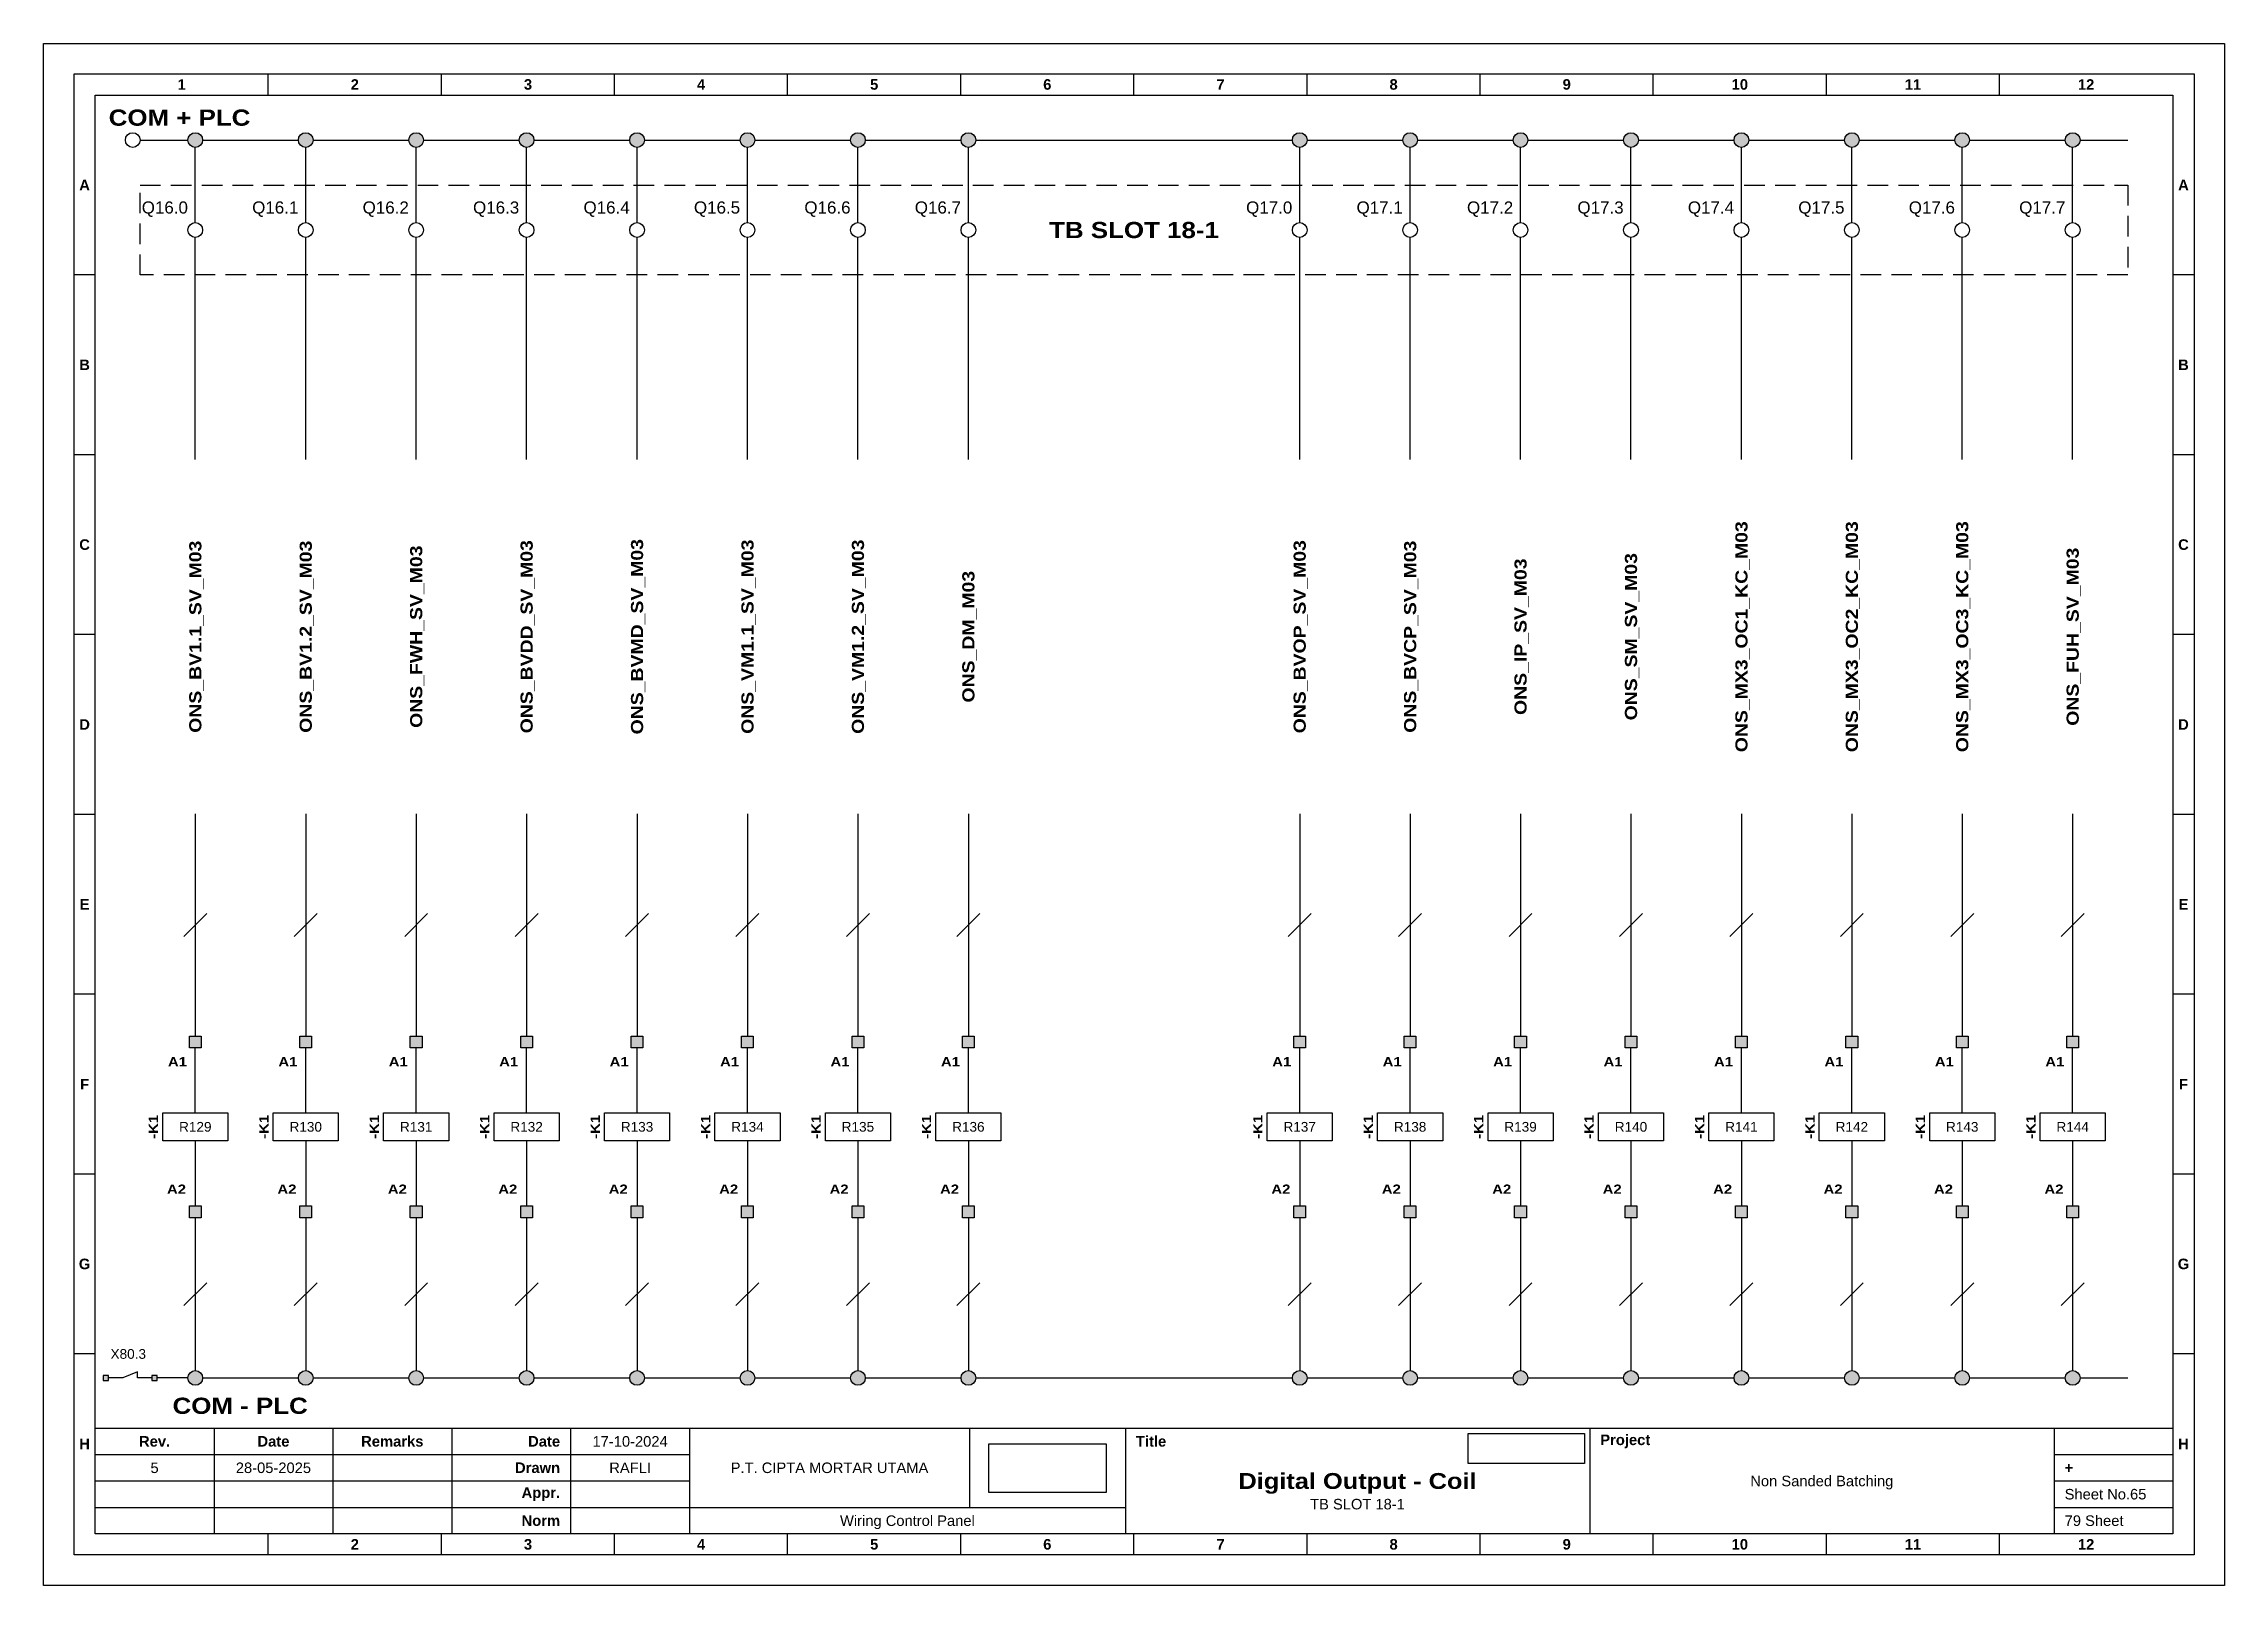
# Model space of a CAD drawing. Header units: millimetres. Extents: x 1018 to 2216, y 1079 to 1731.
# Drawn here: x 1327.2 to 1596.6, y 1079.3 to 1269.7 of the extents above; entities that cross this region are included whole.
import ezdxf
from ezdxf.enums import TextEntityAlignment as Align

# ---------------------------------------------------------------- set-up
doc = ezdxf.new("R2010")
doc.units = ezdxf.units.MM
doc.linetypes.add('HIDDEN', pattern=[9.525, 6.35, -3.175])
doc.styles.add('Bold', font='ariblk.ttf', dxfattribs={"height": 25.4})
doc.styles.get("Standard").update_dxf_attribs({"font": 'arial.ttf'})
picture_1 = doc.add_image_def('image1.png', size_in_pixel=(2048, 847))
picture_2 = doc.add_image_def('image2.png', size_in_pixel=(2092, 542))

msp = doc.modelspace()

# ---------------------------------------------------------------- texts
at = {"ltscale": 500, "style": 'Bold'}
for s, p in [('COM + PLC', (1335.25, 1260.56)), ('COM - PLC', (1343.14, 1101.47))]:
    msp.add_text(s, height=2, dxfattribs=at).set_placement(p, align=Align.MIDDLE_LEFT)
at = {"ltscale": 500}
for s, p in [('Q16.0', (1345.04, 1249.46)), ('Q16.1', (1358.68, 1249.46)), ('Q16.2', (1372.32, 1249.46)), ('Q16.3', (1385.96, 1249.46)), ('Q16.4', (1399.6, 1249.46)), ('Q16.5', (1413.24, 1249.46)), ('Q16.6', (1426.88, 1249.46)), ('Q16.7', (1440.52, 1249.46)), ('Q17.0', (1481.44, 1249.46)), ('Q17.1', (1495.08, 1249.46)), ('Q17.2', (1508.72, 1249.46)), ('Q17.3', (1522.36, 1249.46)), ('Q17.4', (1536, 1249.46)), ('Q17.5', (1549.64, 1249.46)), ('Q17.6', (1563.28, 1249.46)), ('Q17.7', (1576.92, 1249.46))]:
    msp.add_text(s, height=1.5, dxfattribs=at).set_placement(p, align=Align.MIDDLE_RIGHT)
at = {"ltscale": 500, "style": 'Bold'}
msp.add_text('TB SLOT 18-1', height=2, dxfattribs=at).set_placement((1461.89, 1246.68), align=Align.MIDDLE_CENTER)
for s, height, p in [('ONS_MX3_OC1_KC_M03', 1.5, (1536.91, 1196.45)), ('ONS_MX3_OC2_KC_M03', 1.5, (1550.55, 1196.45)), ('ONS_MX3_OC3_KC_M03', 1.5, (1564.18, 1196.45)), ('ONS_BV1.1_SV_M03', 1.5, (1345.95, 1196.45)), ('ONS_BV1.2_SV_M03', 1.5, (1359.59, 1196.45)), ('ONS_FWH_SV_M03', 1.5, (1373.23, 1196.45)), ('ONS_BVDD_SV_M03', 1.5, (1386.87, 1196.45)), ('ONS_BVMD_SV_M03', 1.5, (1400.51, 1196.45)), ('ONS_VM1.1_SV_M03', 1.5, (1414.15, 1196.45)), ('ONS_VM1.2_SV_M03', 1.5, (1427.79, 1196.45)), ('ONS_BVOP_SV_M03', 1.5, (1482.35, 1196.45)), ('ONS_BVCP_SV_M03', 1.5, (1495.99, 1196.45)), ('ONS_SM_SV_M03', 1.5, (1523.27, 1196.45)), ('ONS_FUH_SV_M03', 1.5, (1577.82, 1196.45)), ('ONS_DM_M03', 1.5, (1441.43, 1196.45)), ('ONS_IP_SV_M03', 1.5, (1509.63, 1196.45)), ('-K1', 1.149, (1340.78, 1135.92)), ('-K1', 1.149, (1354.42, 1135.92)), ('-K1', 1.149, (1368.06, 1135.92)), ('-K1', 1.149, (1381.7, 1135.92)), ('-K1', 1.149, (1395.34, 1135.92)), ('-K1', 1.149, (1408.98, 1135.92)), ('-K1', 1.149, (1422.62, 1135.92)), ('-K1', 1.149, (1436.26, 1135.92)), ('-K1', 1.149, (1477.18, 1135.92)), ('-K1', 1.149, (1490.82, 1135.92)), ('-K1', 1.149, (1504.46, 1135.92)), ('-K1', 1.149, (1518.1, 1135.92)), ('-K1', 1.149, (1531.74, 1135.92)), ('-K1', 1.149, (1545.38, 1135.92)), ('-K1', 1.149, (1559.02, 1135.92)), ('-K1', 1.149, (1572.66, 1135.92))]:
    msp.add_text(s, height=height, rotation=90, dxfattribs=at).set_placement(p, align=Align.MIDDLE_CENTER)
for p in [(1344.92, 1144.53), (1358.56, 1144.53), (1372.19, 1144.53), (1385.83, 1144.53), (1399.47, 1144.53), (1413.11, 1144.53), (1426.75, 1144.53), (1440.39, 1144.53), (1481.31, 1144.53), (1494.95, 1144.53), (1508.59, 1144.53), (1522.23, 1144.53), (1535.87, 1144.53), (1549.51, 1144.53), (1563.15, 1144.53), (1576.79, 1144.53)]:
    msp.add_text('A1', height=1.149, dxfattribs=at).set_placement(p, align=Align.TOP_RIGHT)
at = {"ltscale": 500}
for s, p in [('R129', (1345.95, 1135.92)), ('R130', (1359.59, 1135.92)), ('R131', (1373.23, 1135.92)), ('R132', (1386.87, 1135.92)), ('R133', (1400.51, 1135.92)), ('R134', (1414.15, 1135.92)), ('R135', (1427.79, 1135.92)), ('R136', (1441.43, 1135.92)), ('R137', (1482.35, 1135.92)), ('R138', (1495.99, 1135.92)), ('R139', (1509.63, 1135.92)), ('R140', (1523.27, 1135.92)), ('R141', (1536.91, 1135.92)), ('R142', (1550.55, 1135.92)), ('R143', (1564.18, 1135.92)), ('R144', (1577.82, 1135.92))]:
    msp.add_text(s, height=1.2, dxfattribs=at).set_placement(p, align=Align.MIDDLE_CENTER)
at = {"ltscale": 500, "style": 'Bold'}
for p in [(1344.8, 1127.3), (1358.44, 1127.3), (1372.08, 1127.3), (1385.72, 1127.3), (1399.36, 1127.3), (1413, 1127.3), (1426.64, 1127.3), (1440.28, 1127.3), (1481.2, 1127.3), (1494.84, 1127.3), (1508.48, 1127.3), (1522.12, 1127.3), (1535.76, 1127.3), (1549.4, 1127.3), (1563.04, 1127.3), (1576.68, 1127.3)]:
    msp.add_text('A2', height=1.149, dxfattribs=at).set_placement(p, align=Align.BOTTOM_RIGHT)
at = {"ltscale": 500}
msp.add_text('X80.3', height=1.2, dxfattribs=at).set_placement((1335.48, 1107.87), align=Align.MIDDLE_LEFT)

# ---------------------------------------------------------------- blocks, each defined once
blk = doc.blocks.new('KOP MU PROJECT')
at = {"color": 6, "ltscale": 50}
for p, q in [((27.74, 184.05), (27.74, 186.66)), ((49.13, 184.05), (49.13, 186.66)), ((70.51, 184.05), (70.51, 186.66)), ((91.89, 184.05), (91.89, 186.66)), ((113.27, 184.05), (113.27, 186.66)), ((134.66, 184.05), (134.66, 186.66)), ((156.04, 184.05), (156.04, 186.66)), ((177.42, 184.05), (177.42, 186.66)), ((198.8, 184.05), (198.8, 186.66)), ((220.19, 184.05), (220.19, 186.66)), ((241.57, 184.05), (241.57, 186.66)), ((6.36, 161.84), (3.75, 161.84)), ((265.59, 161.84), (262.98, 161.84)), ((6.36, 139.63), (3.75, 139.63)), ((265.59, 139.63), (262.98, 139.63)), ((6.36, 117.42), (3.75, 117.42)), ((265.59, 117.42), (262.98, 117.42)), ((6.36, 95.22), (3.75, 95.22)), ((265.59, 95.22), (262.98, 95.22)), ((6.36, 73.01), (3.75, 73.01)), ((265.59, 73.01), (262.98, 73.01)), ((6.36, 50.8), (3.75, 50.8)), ((265.59, 50.8), (262.98, 50.8)), ((6.36, 28.59), (3.75, 28.59)), ((265.59, 28.59), (262.98, 28.59)), ((27.74, 3.75), (27.74, 6.36)), ((49.13, 3.75), (49.13, 6.36)), ((70.51, 3.75), (70.51, 6.36)), ((91.89, 3.75), (91.89, 6.36)), ((113.27, 3.75), (113.27, 6.36)), ((134.66, 3.75), (134.66, 6.36)), ((156.04, 3.75), (156.04, 6.36)), ((177.42, 3.75), (177.42, 6.36)), ((198.8, 3.75), (198.8, 6.36)), ((220.19, 3.75), (220.19, 6.36)), ((241.57, 3.75), (241.57, 6.36))]:
    blk.add_line(p, q, dxfattribs=at)
at = {"ltscale": 50}
for p, q in [((6.36, 19.41), (262.98, 19.41)), ((21.04, 19.41), (21.04, 6.36)), ((35.72, 19.41), (35.72, 6.36)), ((50.41, 19.41), (50.41, 6.36)), ((65.09, 19.41), (65.09, 6.36)), ((79.77, 19.41), (79.77, 6.36)), ((114.35, 19.41), (114.35, 9.62)), ((133.6, 19.41), (133.6, 6.36)), ((190.95, 19.41), (190.95, 6.36)), ((248.3, 19.41), (248.3, 6.36)), ((6.36, 16.15), (79.77, 16.15)), ((248.3, 16.15), (262.98, 16.15)), ((6.36, 12.89), (79.77, 12.89)), ((248.3, 12.89), (262.98, 12.89)), ((6.36, 9.62), (133.6, 9.62)), ((248.3, 9.62), (262.98, 9.62))]:
    blk.add_line(p, q, dxfattribs=at)
at = {"color": 1, "ltscale": 50}
blk.add_lwpolyline([(269.34, 0), (0, 0), (0, 190.41), (269.34, 190.41)], close=True, dxfattribs=at)
at = {"color": 6, "ltscale": 50}
for points in [[(265.59, 3.75), (3.75, 3.75), (3.75, 186.66), (265.59, 186.66)], [(262.98, 6.36), (6.36, 6.36), (6.36, 184.05), (262.98, 184.05)]]:
    blk.add_lwpolyline(points, close=True, dxfattribs=at)
at = {"ltscale": 50, "char_height": 1.305, "attachment_point": 4}
for s, width, heights, insert in [('\\pxqc;{\\fArial|b1|i0|c0|p34;1}', 21.3825, [2.51], (6.36, 185.36)), ('\\pxqc;{\\fArial|b1|i0|c0|p34;2}', 21.3825, [2.51], (27.74, 185.36)), ('\\pxqc;{\\fArial|b1|i0|c0|p34;3}', 21.3825, [2.51], (49.13, 185.36)), ('\\pxqc;{\\fArial|b1|i0|c0|p34;4}', 21.3825, [2.51], (70.51, 185.36)), ('\\pxqc;{\\fArial|b1|i0|c0|p34;5}', 21.3825, [2.51], (91.89, 185.36)), ('\\pxqc;{\\fArial|b1|i0|c0|p34;6}', 21.3825, [2.51], (113.27, 185.36)), ('\\pxqc;{\\fArial|b1|i0|c0|p34;7}', 21.3825, [2.51], (134.66, 185.36)), ('\\pxqc;{\\fArial|b1|i0|c0|p34;8}', 21.3825, [2.51], (156.04, 185.36)), ('\\pxqc;{\\fArial|b1|i0|c0|p34;9}', 21.3825, [2.51], (177.42, 185.36)), ('\\pxqc;{\\fArial|b1|i0|c0|p34;10}', 21.3825, [2.51], (198.8, 185.36)), ('\\pxqc;{\\fArial|b1|i0|c0|p34;11}', 21.3825, [2.51], (220.19, 185.36)), ('\\pxqc;{\\fArial|b1|i0|c0|p34;12}', 21.3825, [2.51], (241.57, 185.36)), ('\\pxqc;{\\fArial|b1|i0|c0|p34;A}', 2.61, [2.51], (3.75, 172.95)), ('\\pxqc;{\\fArial|b1|i0|c0|p34;A}', 2.61, [2.51], (262.98, 172.95)), ('\\pxqc;{\\fArial|b1|i0|c0|p34;B}', 2.61, [2.51], (3.75, 150.74)), ('\\pxqc;{\\fArial|b1|i0|c0|p34;B}', 2.61, [2.51], (262.98, 150.74)), ('\\pxqc;{\\fArial|b1|i0|c0|p34;C}', 2.61, [2.51], (3.75, 128.53)), ('\\pxqc;{\\fArial|b1|i0|c0|p34;C}', 2.61, [2.51], (262.98, 128.53)), ('\\pxqc;{\\fArial|b1|i0|c0|p34;D}', 2.61, [2.51], (3.75, 106.32)), ('\\pxqc;{\\fArial|b1|i0|c0|p34;D}', 2.61, [2.51], (262.98, 106.32)), ('\\pxqc;{\\fArial|b1|i0|c0|p34;E}', 2.61, [2.51], (3.75, 84.11)), ('\\pxqc;{\\fArial|b1|i0|c0|p34;E}', 2.61, [2.51], (262.98, 84.11)), ('\\pxqc;{\\fArial|b1|i0|c0|p34;F}', 2.61, [2.51], (3.75, 61.9)), ('\\pxqc;{\\fArial|b1|i0|c0|p34;F}', 2.61, [2.51], (262.98, 61.9)), ('\\pxqc;{\\fArial|b1|i0|c0|p34;G}', 2.61, [2.51], (3.75, 39.69)), ('\\pxqc;{\\fArial|b1|i0|c0|p34;G}', 2.61, [2.51], (262.98, 39.69)), ('\\pxqc;{\\fArial|b1|i0|c0|p34;H}', 2.61, [2.51], (3.75, 17.47)), ('\\pxqc;{\\fArial|b1|i0|c0|p34;Rev.}', 14.6811, [2.88], (6.36, 17.78)), ('\\pxqc;{\\fArial|b1|i0|c0|p34;Date}', 14.6811, [2.88], (21.04, 17.78)), ('\\pxqc;{\\fArial|b1|i0|c0|p34;Remarks}', 14.6811, [2.88], (35.72, 17.78)), ('\\pxqr;{\\fArial|b1|i0|c0|p34;Date}', 13.3761, [2.88], (50.41, 17.78)), ('\\pxql;{\\fArial|b1|i0|c0|p34;Title}', 50.2419, [2.88], (134.9, 17.78)), ('\\pxql;{\\fArial|b1|i0|c0|p34;Project}', 50.2419, [2.88], (192.25, 17.78)), ('\\pxqc;{\\fArial|b1|i0|c0|p34;H}', 2.61, [2.51], (262.98, 17.47)), ('\\pxqr;{\\fArial|b1|i0|c0|p34;Drawn}', 13.3761, [2.88], (50.41, 14.52)), ('\\pxql;{\\fArial|b1|i0|c0|p34;+}', 14.6811, [2.88], (249.61, 14.52)), ('\\pxqr;{\\fArial|b1|i0|c0|p34;Appr.}', 13.3761, [2.88], (50.41, 11.26)), ('\\pxqr;{\\fArial|b1|i0|c0|p34;Norm}', 13.3761, [2.88], (50.41, 7.99)), ('\\pxqc;{\\fArial|b1|i0|c0|p34;2}', 21.3825, [2.51], (27.74, 5.06)), ('\\pxqc;{\\fArial|b1|i0|c0|p34;3}', 21.3825, [2.51], (49.13, 5.06)), ('\\pxqc;{\\fArial|b1|i0|c0|p34;4}', 21.3825, [2.51], (70.51, 5.06)), ('\\pxqc;{\\fArial|b1|i0|c0|p34;5}', 21.3825, [2.51], (91.89, 5.06)), ('\\pxqc;{\\fArial|b1|i0|c0|p34;6}', 21.3825, [2.51], (113.27, 5.06)), ('\\pxqc;{\\fArial|b1|i0|c0|p34;7}', 21.3825, [2.51], (134.66, 5.06)), ('\\pxqc;{\\fArial|b1|i0|c0|p34;8}', 21.3825, [2.51], (156.04, 5.06)), ('\\pxqc;{\\fArial|b1|i0|c0|p34;9}', 21.3825, [2.51], (177.42, 5.06)), ('\\pxqc;{\\fArial|b1|i0|c0|p34;10}', 21.3825, [2.51], (198.8, 5.06)), ('\\pxqc;{\\fArial|b1|i0|c0|p34;11}', 21.3825, [2.51], (220.19, 5.06)), ('\\pxqc;{\\fArial|b1|i0|c0|p34;12}', 21.3825, [2.51], (241.57, 5.06))]:
    blk.add_mtext_dynamic_manual_height_columns(s, width=width, gutter_width=0.0326, heights=heights, dxfattribs=dict(at, insert=insert))
at = {"ltscale": 50}
for tag, p in [('DATECREATED', (72.43, 17.78)), ('REV', (13.7, 14.52)), ('REVDATE', (28.38, 14.52)), ('REMARKS', (43.06, 14.52)), ('DRAWN', (72.43, 14.52)), ('COMPANY', (97.06, 14.52)), ('PROJECT', (219.62, 12.89)), ('APPR', (72.43, 11.26)), ('NORM', (72.43, 7.99)), ('DRAWINGCATEGORY', (106.68, 7.99)), ('DESCRIPTION', (162.27, 10.03))]:
    blk.add_attdef(tag, text='', height=1.3, dxfattribs=at).set_placement(p, align=Align.MIDDLE_CENTER)
at = {"ltscale": 50, "style": 'Bold'}
blk.add_attdef('TITLE', text='', height=1.96, dxfattribs=at).set_placement((162.27, 12.89), align=Align.MIDDLE_CENTER)
at = {"ltscale": 50}
for tag, p in [('SHEETNUMBER', (249.61, 11.26)), ('TOTALSHEET', (249.61, 7.99))]:
    blk.add_attdef(tag, text='', height=1.3, dxfattribs=at).set_placement(p, align=Align.MIDDLE_LEFT)
image = blk.add_image(picture_1, insert=(116.72, 11.48), size_in_units=(14.5, 6), dxfattribs=at)
image.dxf.flags = 15
image = blk.add_image(picture_2, insert=(175.94, 15.04), size_in_units=(14.36, 3.72), dxfattribs=at)
image.dxf.flags = 15

# ---------------------------------------------------------------- hatches: boundary and pattern name
at = {"true_color": 0x105689}
h = msp.add_hatch(color=146, dxfattribs=at)
h.dxf.hatch_style = 1
h.paths.add_polyline_path([(1578.73, 1257.79, 1), (1576.92, 1257.79, 1)])
h.paths.add_polyline_path([(1563.28, 1257.79, 1), (1565.09, 1257.79, 1)])
h.paths.add_polyline_path([(1549.64, 1257.79, 1), (1551.45, 1257.79, 1)])
h.paths.add_polyline_path([(1537.81, 1257.79, 1), (1536, 1257.79, 1)])
h.paths.add_polyline_path([(1524.17, 1257.79, 1), (1522.36, 1257.79, 1)])
h.paths.add_polyline_path([(1510.53, 1257.79, 1), (1508.72, 1257.79, 1)])
h.paths.add_polyline_path([(1496.89, 1257.79, 1), (1495.08, 1257.79, 1)])
h.paths.add_polyline_path([(1483.25, 1257.79, 1), (1481.44, 1257.79, 1)])
h.paths.add_polyline_path([(1442.33, 1257.79, 1), (1440.52, 1257.79, 1)])
h.paths.add_polyline_path([(1428.69, 1257.79, 1), (1426.88, 1257.79, 1)])
h.paths.add_polyline_path([(1415.05, 1257.79, 1), (1413.24, 1257.79, 1)])
h.paths.add_polyline_path([(1401.41, 1257.79, 1), (1399.6, 1257.79, 1)])
h.paths.add_polyline_path([(1385.96, 1257.79, 1), (1387.78, 1257.79, 1)])
h.paths.add_polyline_path([(1374.14, 1257.79, 1), (1372.32, 1257.79, 1)])
h.paths.add_polyline_path([(1358.68, 1257.79, 1), (1360.5, 1257.79, 1)])
h.paths.add_polyline_path([(1346.86, 1257.79, 1), (1345.04, 1257.79, 1)])
h = msp.add_hatch(color=256)
h.dxf.hatch_style = 1
h.paths.add_polyline_path([(1346.67, 1145.68), (1346.67, 1147.13), (1345.22, 1147.13), (1345.22, 1145.68)])
h.paths.add_polyline_path([(1345.22, 1124.7), (1346.67, 1124.7), (1346.67, 1126.15), (1345.22, 1126.15)])
h = msp.add_hatch(color=256)
h.dxf.hatch_style = 1
h.paths.add_polyline_path([(1360.31, 1145.68), (1360.31, 1147.13), (1358.86, 1147.13), (1358.86, 1145.68)])
h.paths.add_polyline_path([(1358.86, 1124.7), (1360.31, 1124.7), (1360.31, 1126.15), (1358.86, 1126.15)])
h = msp.add_hatch(color=256)
h.dxf.hatch_style = 1
h.paths.add_polyline_path([(1373.95, 1145.68), (1373.95, 1147.13), (1372.5, 1147.13), (1372.5, 1145.68)])
h.paths.add_polyline_path([(1372.5, 1124.7), (1373.95, 1124.7), (1373.95, 1126.15), (1372.5, 1126.15)])
h = msp.add_hatch(color=256)
h.dxf.hatch_style = 1
h.paths.add_polyline_path([(1387.59, 1145.68), (1387.59, 1147.13), (1386.14, 1147.13), (1386.14, 1145.68)])
h.paths.add_polyline_path([(1386.14, 1124.7), (1387.59, 1124.7), (1387.59, 1126.15), (1386.14, 1126.15)])
h = msp.add_hatch(color=256)
h.dxf.hatch_style = 1
h.paths.add_polyline_path([(1401.23, 1145.68), (1401.23, 1147.13), (1399.78, 1147.13), (1399.78, 1145.68)])
h.paths.add_polyline_path([(1399.78, 1124.7), (1401.23, 1124.7), (1401.23, 1126.15), (1399.78, 1126.15)])
h = msp.add_hatch(color=256)
h.dxf.hatch_style = 1
h.paths.add_polyline_path([(1414.87, 1145.68), (1414.87, 1147.13), (1413.42, 1147.13), (1413.42, 1145.68)])
h.paths.add_polyline_path([(1413.42, 1124.7), (1414.87, 1124.7), (1414.87, 1126.15), (1413.42, 1126.15)])
h = msp.add_hatch(color=256)
h.dxf.hatch_style = 1
h.paths.add_polyline_path([(1428.51, 1145.68), (1428.51, 1147.13), (1427.06, 1147.13), (1427.06, 1145.68)])
h.paths.add_polyline_path([(1427.06, 1124.7), (1428.51, 1124.7), (1428.51, 1126.15), (1427.06, 1126.15)])
h = msp.add_hatch(color=256)
h.dxf.hatch_style = 1
h.paths.add_polyline_path([(1442.15, 1145.68), (1442.15, 1147.13), (1440.7, 1147.13), (1440.7, 1145.68)])
h.paths.add_polyline_path([(1440.7, 1124.7), (1442.15, 1124.7), (1442.15, 1126.15), (1440.7, 1126.15)])
h = msp.add_hatch(color=256)
h.dxf.hatch_style = 1
h.paths.add_polyline_path([(1483.07, 1145.68), (1483.07, 1147.13), (1481.62, 1147.13), (1481.62, 1145.68)])
h.paths.add_polyline_path([(1481.62, 1124.7), (1483.07, 1124.7), (1483.07, 1126.15), (1481.62, 1126.15)])
h = msp.add_hatch(color=256)
h.dxf.hatch_style = 1
h.paths.add_polyline_path([(1496.71, 1145.68), (1496.71, 1147.13), (1495.26, 1147.13), (1495.26, 1145.68)])
h.paths.add_polyline_path([(1495.26, 1124.7), (1496.71, 1124.7), (1496.71, 1126.15), (1495.26, 1126.15)])
h = msp.add_hatch(color=256)
h.dxf.hatch_style = 1
h.paths.add_polyline_path([(1510.35, 1145.68), (1510.35, 1147.13), (1508.9, 1147.13), (1508.9, 1145.68)])
h.paths.add_polyline_path([(1508.9, 1124.7), (1510.35, 1124.7), (1510.35, 1126.15), (1508.9, 1126.15)])
h = msp.add_hatch(color=256)
h.dxf.hatch_style = 1
h.paths.add_polyline_path([(1523.99, 1145.68), (1523.99, 1147.13), (1522.54, 1147.13), (1522.54, 1145.68)])
h.paths.add_polyline_path([(1522.54, 1124.7), (1523.99, 1124.7), (1523.99, 1126.15), (1522.54, 1126.15)])
h = msp.add_hatch(color=256)
h.dxf.hatch_style = 1
h.paths.add_polyline_path([(1537.63, 1145.68), (1537.63, 1147.13), (1536.18, 1147.13), (1536.18, 1145.68)])
h.paths.add_polyline_path([(1536.18, 1124.7), (1537.63, 1124.7), (1537.63, 1126.15), (1536.18, 1126.15)])
h = msp.add_hatch(color=256)
h.dxf.hatch_style = 1
h.paths.add_polyline_path([(1551.27, 1145.68), (1551.27, 1147.13), (1549.82, 1147.13), (1549.82, 1145.68)])
h.paths.add_polyline_path([(1549.82, 1124.7), (1551.27, 1124.7), (1551.27, 1126.15), (1549.82, 1126.15)])
h = msp.add_hatch(color=256)
h.dxf.hatch_style = 1
h.paths.add_polyline_path([(1564.91, 1145.68), (1564.91, 1147.13), (1563.46, 1147.13), (1563.46, 1145.68)])
h.paths.add_polyline_path([(1563.46, 1124.7), (1564.91, 1124.7), (1564.91, 1126.15), (1563.46, 1126.15)])
h = msp.add_hatch(color=256)
h.dxf.hatch_style = 1
h.paths.add_polyline_path([(1578.55, 1145.68), (1578.55, 1147.13), (1577.1, 1147.13), (1577.1, 1145.68)])
h.paths.add_polyline_path([(1577.1, 1124.7), (1578.55, 1124.7), (1578.55, 1126.15), (1577.1, 1126.15)])
h = msp.add_hatch(color=256)
h.dxf.hatch_style = 1
h.paths.add_polyline_path([(1341.24, 1105.22), (1340.6, 1105.22), (1340.6, 1104.58), (1341.24, 1104.58)])
h.paths.add_polyline_path([(1334.58, 1105.22), (1334.58, 1104.58), (1335.22, 1104.58), (1335.22, 1105.22)])
h = msp.add_hatch(color=146, dxfattribs=at)
h.dxf.hatch_style = 1
h.paths.add_polyline_path([(1578.73, 1104.9, 1), (1576.92, 1104.9, 1)])
h.paths.add_polyline_path([(1563.28, 1104.9, 1), (1565.09, 1104.9, 1)])
h.paths.add_polyline_path([(1549.64, 1104.9, 1), (1551.45, 1104.9, 1)])
h.paths.add_polyline_path([(1537.81, 1104.9, 1), (1536, 1104.9, 1)])
h.paths.add_polyline_path([(1524.17, 1104.9, 1), (1522.36, 1104.9, 1)])
h.paths.add_polyline_path([(1510.53, 1104.9, 1), (1508.72, 1104.9, 1)])
h.paths.add_polyline_path([(1496.89, 1104.9, 1), (1495.08, 1104.9, 1)])
h.paths.add_polyline_path([(1483.25, 1104.9, 1), (1481.44, 1104.9, 1)])
h.paths.add_polyline_path([(1442.33, 1104.9, 1), (1440.52, 1104.9, 1)])
h.paths.add_polyline_path([(1428.69, 1104.9, 1), (1426.88, 1104.9, 1)])
h.paths.add_polyline_path([(1415.05, 1104.9, 1), (1413.24, 1104.9, 1)])
h.paths.add_polyline_path([(1401.41, 1104.9, 1), (1399.6, 1104.9, 1)])
h.paths.add_polyline_path([(1385.96, 1104.9, 1), (1387.78, 1104.9, 1)])
h.paths.add_polyline_path([(1374.14, 1104.9, 1), (1372.32, 1104.9, 1)])
h.paths.add_polyline_path([(1358.68, 1104.9, 1), (1360.5, 1104.9, 1)])
h.paths.add_polyline_path([(1346.86, 1104.9, 1), (1345.04, 1104.9, 1)])

# ---------------------------------------------------------------- linework, layer by layer
at = {"color": 146, "true_color": 0x105689}
for p, q in [((1339.13, 1257.79), (1345.04, 1257.79)), ((1345.95, 1247.59), (1345.95, 1256.88)), ((1346.86, 1257.79), (1358.68, 1257.79)), ((1359.59, 1247.59), (1359.59, 1256.88)), ((1360.5, 1257.79), (1372.32, 1257.79)), ((1373.23, 1247.59), (1373.23, 1256.88)), ((1374.14, 1257.79), (1385.96, 1257.79)), ((1386.87, 1247.59), (1386.87, 1256.88)), ((1387.78, 1257.79), (1399.6, 1257.79)), ((1400.51, 1247.59), (1400.51, 1256.88)), ((1401.41, 1257.79), (1413.24, 1257.79)), ((1414.15, 1247.59), (1414.15, 1256.88)), ((1415.05, 1257.79), (1426.88, 1257.79)), ((1427.79, 1247.59), (1427.79, 1256.88)), ((1428.69, 1257.79), (1440.52, 1257.79)), ((1441.43, 1247.59), (1441.43, 1256.88)), ((1442.33, 1257.79), (1481.44, 1257.79)), ((1482.35, 1247.59), (1482.35, 1256.88)), ((1483.25, 1257.79), (1495.08, 1257.79)), ((1495.99, 1247.59), (1495.99, 1256.88)), ((1496.89, 1257.79), (1508.72, 1257.79)), ((1509.63, 1247.59), (1509.63, 1256.88)), ((1510.53, 1257.79), (1522.36, 1257.79)), ((1523.27, 1247.59), (1523.27, 1256.88)), ((1524.17, 1257.79), (1536, 1257.79)), ((1536.91, 1247.59), (1536.91, 1256.88)), ((1537.81, 1257.79), (1549.64, 1257.79)), ((1550.55, 1247.59), (1550.55, 1256.88)), ((1551.45, 1257.79), (1563.28, 1257.79)), ((1564.18, 1247.59), (1564.18, 1256.88)), ((1565.09, 1257.79), (1576.92, 1257.79)), ((1577.82, 1247.59), (1577.82, 1256.88)), ((1578.73, 1257.79), (1584.64, 1257.79)), ((1345.95, 1218.34), (1345.95, 1245.77)), ((1359.59, 1218.34), (1359.59, 1245.77)), ((1373.23, 1218.34), (1373.23, 1245.77)), ((1386.87, 1218.34), (1386.87, 1245.77)), ((1400.51, 1218.34), (1400.51, 1245.77)), ((1414.15, 1218.34), (1414.15, 1245.77)), ((1427.79, 1218.34), (1427.79, 1245.77)), ((1441.43, 1218.34), (1441.43, 1245.77)), ((1482.35, 1218.34), (1482.35, 1245.77)), ((1495.99, 1218.34), (1495.99, 1245.77)), ((1509.63, 1218.34), (1509.63, 1245.77)), ((1523.27, 1218.34), (1523.27, 1245.77)), ((1536.91, 1218.34), (1536.91, 1245.77)), ((1550.55, 1218.34), (1550.55, 1245.77)), ((1564.18, 1218.34), (1564.18, 1245.77)), ((1577.82, 1218.34), (1577.82, 1245.77)), ((1345.95, 1174.57), (1345.95, 1147.13)), ((1359.59, 1174.57), (1359.59, 1147.13)), ((1373.23, 1174.57), (1373.23, 1147.13)), ((1386.87, 1174.57), (1386.87, 1147.13)), ((1400.51, 1174.57), (1400.51, 1147.13)), ((1414.15, 1174.57), (1414.15, 1147.13)), ((1427.79, 1174.57), (1427.79, 1147.13)), ((1441.43, 1174.57), (1441.43, 1147.13)), ((1482.35, 1174.57), (1482.35, 1147.13)), ((1495.99, 1174.57), (1495.99, 1147.13)), ((1509.63, 1174.57), (1509.63, 1147.13)), ((1523.27, 1174.57), (1523.27, 1147.13)), ((1536.91, 1174.57), (1536.91, 1147.13)), ((1550.55, 1174.57), (1550.55, 1147.13)), ((1564.18, 1174.57), (1564.18, 1147.13)), ((1577.82, 1174.57), (1577.82, 1147.13)), ((1344.53, 1159.44), (1347.36, 1162.27)), ((1358.17, 1159.44), (1361, 1162.27)), ((1371.81, 1159.44), (1374.64, 1162.27)), ((1385.45, 1159.44), (1388.28, 1162.27)), ((1399.09, 1159.44), (1401.92, 1162.27)), ((1412.73, 1159.44), (1415.56, 1162.27)), ((1426.37, 1159.44), (1429.2, 1162.27)), ((1440.01, 1159.44), (1442.84, 1162.27)), ((1480.93, 1159.44), (1483.76, 1162.27)), ((1494.57, 1159.44), (1497.4, 1162.27)), ((1508.21, 1159.44), (1511.04, 1162.27)), ((1521.85, 1159.44), (1524.68, 1162.27)), ((1535.49, 1159.44), (1538.32, 1162.27)), ((1549.13, 1159.44), (1551.96, 1162.27)), ((1562.77, 1159.44), (1565.6, 1162.27)), ((1576.41, 1159.44), (1579.24, 1162.27)), ((1345.95, 1124.7), (1345.95, 1105.81)), ((1359.59, 1124.7), (1359.59, 1105.81)), ((1373.23, 1124.7), (1373.23, 1105.81)), ((1386.87, 1124.7), (1386.87, 1105.81)), ((1400.51, 1124.7), (1400.51, 1105.81)), ((1414.15, 1124.7), (1414.15, 1105.81)), ((1427.79, 1124.7), (1427.79, 1105.81)), ((1441.43, 1124.7), (1441.43, 1105.81)), ((1482.35, 1124.7), (1482.35, 1105.81)), ((1495.99, 1124.7), (1495.99, 1105.81)), ((1509.63, 1124.7), (1509.63, 1105.81)), ((1523.27, 1124.7), (1523.27, 1105.81)), ((1536.91, 1124.7), (1536.91, 1105.81)), ((1550.55, 1124.7), (1550.55, 1105.81)), ((1564.18, 1124.7), (1564.18, 1105.81)), ((1577.82, 1124.7), (1577.82, 1105.81)), ((1344.53, 1113.84), (1347.36, 1116.67)), ((1358.17, 1113.84), (1361, 1116.67)), ((1371.81, 1113.84), (1374.64, 1116.67)), ((1385.45, 1113.84), (1388.28, 1116.67)), ((1399.09, 1113.84), (1401.92, 1116.67)), ((1412.73, 1113.84), (1415.56, 1116.67)), ((1426.37, 1113.84), (1429.2, 1116.67)), ((1440.01, 1113.84), (1442.84, 1116.67)), ((1480.93, 1113.84), (1483.76, 1116.67)), ((1494.57, 1113.84), (1497.4, 1116.67)), ((1508.21, 1113.84), (1511.04, 1116.67)), ((1521.85, 1113.84), (1524.68, 1116.67)), ((1535.49, 1113.84), (1538.32, 1116.67)), ((1549.13, 1113.84), (1551.96, 1116.67)), ((1562.77, 1113.84), (1565.6, 1116.67)), ((1576.41, 1113.84), (1579.24, 1116.67)), ((1345.04, 1104.9), (1341.24, 1104.9)), ((1346.86, 1104.9), (1358.68, 1104.9)), ((1360.5, 1104.9), (1372.32, 1104.9)), ((1374.14, 1104.9), (1385.96, 1104.9)), ((1387.78, 1104.9), (1399.6, 1104.9)), ((1401.41, 1104.9), (1413.24, 1104.9)), ((1415.05, 1104.9), (1426.88, 1104.9)), ((1428.69, 1104.9), (1440.52, 1104.9)), ((1442.33, 1104.9), (1481.44, 1104.9)), ((1483.25, 1104.9), (1495.08, 1104.9)), ((1496.89, 1104.9), (1508.72, 1104.9)), ((1510.53, 1104.9), (1522.36, 1104.9)), ((1524.17, 1104.9), (1536, 1104.9)), ((1537.81, 1104.9), (1549.64, 1104.9)), ((1551.45, 1104.9), (1563.28, 1104.9)), ((1565.09, 1104.9), (1576.92, 1104.9)), ((1578.73, 1104.9), (1584.64, 1104.9))]:
    msp.add_line(p, q, dxfattribs=at)
at = {"ltscale": 50}
for p, q in [((1345.95, 1137.64), (1345.95, 1145.68)), ((1359.59, 1137.64), (1359.59, 1145.68)), ((1373.23, 1137.64), (1373.23, 1145.68)), ((1386.87, 1137.64), (1386.87, 1145.68)), ((1400.51, 1137.64), (1400.51, 1145.68)), ((1414.15, 1137.64), (1414.15, 1145.68)), ((1427.79, 1137.64), (1427.79, 1145.68)), ((1441.43, 1137.64), (1441.43, 1145.68)), ((1482.35, 1137.64), (1482.35, 1145.68)), ((1495.99, 1137.64), (1495.99, 1145.68)), ((1509.63, 1137.64), (1509.63, 1145.68)), ((1523.27, 1137.64), (1523.27, 1145.68)), ((1536.91, 1137.64), (1536.91, 1145.68)), ((1550.55, 1137.64), (1550.55, 1145.68)), ((1564.18, 1137.64), (1564.18, 1145.68)), ((1577.82, 1137.64), (1577.82, 1145.68)), ((1345.95, 1134.2), (1345.95, 1126.15)), ((1359.59, 1134.2), (1359.59, 1126.15)), ((1373.23, 1134.2), (1373.23, 1126.15)), ((1386.87, 1134.2), (1386.87, 1126.15)), ((1400.51, 1134.2), (1400.51, 1126.15)), ((1414.15, 1134.2), (1414.15, 1126.15)), ((1427.79, 1134.2), (1427.79, 1126.15)), ((1441.43, 1134.2), (1441.43, 1126.15)), ((1482.35, 1134.2), (1482.35, 1126.15)), ((1495.99, 1134.2), (1495.99, 1126.15)), ((1509.63, 1134.2), (1509.63, 1126.15)), ((1523.27, 1134.2), (1523.27, 1126.15)), ((1536.91, 1134.2), (1536.91, 1126.15)), ((1550.55, 1134.2), (1550.55, 1126.15)), ((1564.18, 1134.2), (1564.18, 1126.15)), ((1577.82, 1134.2), (1577.82, 1126.15)), ((1337.01, 1104.9), (1335.22, 1104.9)), ((1338.81, 1105.65), (1337.01, 1104.9)), ((1340.6, 1104.9), (1338.81, 1104.9))]:
    msp.add_line(p, q, dxfattribs=at)
msp.add_line((1338.81, 1104.9), (1338.81, 1105.65))
at = {"linetype": 'HIDDEN', "ltscale": 0.4}
msp.add_lwpolyline([(1339.13, 1252.23), (1584.64, 1252.23), (1584.64, 1241.13), (1339.13, 1241.13)], close=True, dxfattribs=at)
for points in [[(1345.22, 1147.13), (1346.67, 1147.13), (1346.67, 1145.68), (1345.22, 1145.68)], [(1358.86, 1147.13), (1360.31, 1147.13), (1360.31, 1145.68), (1358.86, 1145.68)], [(1372.5, 1147.13), (1373.95, 1147.13), (1373.95, 1145.68), (1372.5, 1145.68)], [(1386.14, 1147.13), (1387.59, 1147.13), (1387.59, 1145.68), (1386.14, 1145.68)], [(1399.78, 1147.13), (1401.23, 1147.13), (1401.23, 1145.68), (1399.78, 1145.68)], [(1413.42, 1147.13), (1414.87, 1147.13), (1414.87, 1145.68), (1413.42, 1145.68)], [(1427.06, 1147.13), (1428.51, 1147.13), (1428.51, 1145.68), (1427.06, 1145.68)], [(1440.7, 1147.13), (1442.15, 1147.13), (1442.15, 1145.68), (1440.7, 1145.68)], [(1481.62, 1147.13), (1483.07, 1147.13), (1483.07, 1145.68), (1481.62, 1145.68)], [(1495.26, 1147.13), (1496.71, 1147.13), (1496.71, 1145.68), (1495.26, 1145.68)], [(1508.9, 1147.13), (1510.35, 1147.13), (1510.35, 1145.68), (1508.9, 1145.68)], [(1522.54, 1147.13), (1523.99, 1147.13), (1523.99, 1145.68), (1522.54, 1145.68)], [(1536.18, 1147.13), (1537.63, 1147.13), (1537.63, 1145.68), (1536.18, 1145.68)], [(1549.82, 1147.13), (1551.27, 1147.13), (1551.27, 1145.68), (1549.82, 1145.68)], [(1563.46, 1147.13), (1564.91, 1147.13), (1564.91, 1145.68), (1563.46, 1145.68)], [(1577.1, 1147.13), (1578.55, 1147.13), (1578.55, 1145.68), (1577.1, 1145.68)], [(1345.22, 1126.15), (1346.67, 1126.15), (1346.67, 1124.7), (1345.22, 1124.7)], [(1358.86, 1126.15), (1360.31, 1126.15), (1360.31, 1124.7), (1358.86, 1124.7)], [(1372.5, 1126.15), (1373.95, 1126.15), (1373.95, 1124.7), (1372.5, 1124.7)], [(1386.14, 1126.15), (1387.59, 1126.15), (1387.59, 1124.7), (1386.14, 1124.7)], [(1399.78, 1126.15), (1401.23, 1126.15), (1401.23, 1124.7), (1399.78, 1124.7)], [(1413.42, 1126.15), (1414.87, 1126.15), (1414.87, 1124.7), (1413.42, 1124.7)], [(1427.06, 1126.15), (1428.51, 1126.15), (1428.51, 1124.7), (1427.06, 1124.7)], [(1440.7, 1126.15), (1442.15, 1126.15), (1442.15, 1124.7), (1440.7, 1124.7)], [(1481.62, 1126.15), (1483.07, 1126.15), (1483.07, 1124.7), (1481.62, 1124.7)], [(1495.26, 1126.15), (1496.71, 1126.15), (1496.71, 1124.7), (1495.26, 1124.7)], [(1508.9, 1126.15), (1510.35, 1126.15), (1510.35, 1124.7), (1508.9, 1124.7)], [(1522.54, 1126.15), (1523.99, 1126.15), (1523.99, 1124.7), (1522.54, 1124.7)], [(1536.18, 1126.15), (1537.63, 1126.15), (1537.63, 1124.7), (1536.18, 1124.7)], [(1549.82, 1126.15), (1551.27, 1126.15), (1551.27, 1124.7), (1549.82, 1124.7)], [(1563.46, 1126.15), (1564.91, 1126.15), (1564.91, 1124.7), (1563.46, 1124.7)], [(1577.1, 1126.15), (1578.55, 1126.15), (1578.55, 1124.7), (1577.1, 1124.7)]]:
    msp.add_lwpolyline(points, close=True)
at = {"ltscale": 50}
for points in [[(1341.93, 1137.64), (1349.97, 1137.64), (1349.97, 1134.2), (1341.93, 1134.2)], [(1355.57, 1137.64), (1363.61, 1137.64), (1363.61, 1134.2), (1355.57, 1134.2)], [(1369.21, 1137.64), (1377.25, 1137.64), (1377.25, 1134.2), (1369.21, 1134.2)], [(1382.85, 1137.64), (1390.89, 1137.64), (1390.89, 1134.2), (1382.85, 1134.2)], [(1396.49, 1137.64), (1404.53, 1137.64), (1404.53, 1134.2), (1396.49, 1134.2)], [(1410.13, 1137.64), (1418.17, 1137.64), (1418.17, 1134.2), (1410.13, 1134.2)], [(1423.77, 1137.64), (1431.81, 1137.64), (1431.81, 1134.2), (1423.77, 1134.2)], [(1437.41, 1137.64), (1445.45, 1137.64), (1445.45, 1134.2), (1437.41, 1134.2)], [(1478.33, 1137.64), (1486.37, 1137.64), (1486.37, 1134.2), (1478.33, 1134.2)], [(1491.97, 1137.64), (1500.01, 1137.64), (1500.01, 1134.2), (1491.97, 1134.2)], [(1505.61, 1137.64), (1513.65, 1137.64), (1513.65, 1134.2), (1505.61, 1134.2)], [(1519.25, 1137.64), (1527.29, 1137.64), (1527.29, 1134.2), (1519.25, 1134.2)], [(1532.88, 1137.64), (1540.93, 1137.64), (1540.93, 1134.2), (1532.88, 1134.2)], [(1546.52, 1137.64), (1554.57, 1137.64), (1554.57, 1134.2), (1546.52, 1134.2)], [(1560.16, 1137.64), (1568.21, 1137.64), (1568.21, 1134.2), (1560.16, 1134.2)], [(1573.8, 1137.64), (1581.85, 1137.64), (1581.85, 1134.2), (1573.8, 1134.2)]]:
    msp.add_lwpolyline(points, close=True, dxfattribs=at)
at = {"ltscale": 500}
for points in [[(1334.58, 1105.22), (1334.58, 1104.58), (1335.22, 1104.58), (1335.22, 1105.22)], [(1340.6, 1105.22), (1340.6, 1104.58), (1341.24, 1104.58), (1341.24, 1105.22)]]:
    msp.add_lwpolyline(points, close=True, dxfattribs=at)
at = {"color": 146, "ltscale": 500, "true_color": 0x105689}
for centre in [(1338.22, 1257.79), (1345.95, 1257.79), (1359.59, 1257.79), (1373.23, 1257.79), (1386.87, 1257.79), (1400.51, 1257.79), (1414.15, 1257.79), (1427.79, 1257.79), (1441.43, 1257.79), (1482.35, 1257.79), (1495.99, 1257.79), (1509.63, 1257.79), (1523.27, 1257.79), (1536.91, 1257.79), (1550.55, 1257.79), (1564.18, 1257.79), (1577.82, 1257.79), (1345.95, 1246.68), (1359.59, 1246.68), (1373.23, 1246.68), (1386.87, 1246.68), (1400.51, 1246.68), (1414.15, 1246.68), (1427.79, 1246.68), (1441.43, 1246.68), (1482.35, 1246.68), (1495.99, 1246.68), (1509.63, 1246.68), (1523.27, 1246.68), (1536.91, 1246.68), (1550.55, 1246.68), (1564.18, 1246.68), (1577.82, 1246.68), (1345.95, 1104.9), (1359.59, 1104.9), (1373.23, 1104.9), (1386.87, 1104.9), (1400.51, 1104.9), (1414.15, 1104.9), (1427.79, 1104.9), (1441.43, 1104.9), (1482.35, 1104.9), (1495.99, 1104.9), (1509.63, 1104.9), (1523.27, 1104.9), (1536.91, 1104.9), (1550.55, 1104.9), (1564.18, 1104.9), (1577.82, 1104.9)]:
    msp.add_circle(centre, 0.907, dxfattribs=at)

# ---------------------------------------------------------------- block references
msp.add_blockref('KOP MU PROJECT', (1327.22, 1079.29)).add_auto_attribs({'DESCRIPTION': 'TB SLOT 18-1', 'TITLE': 'Digital Output - Coil', 'PROJECT': 'Non Sanded Batching', 'COMPANY': 'P.T. CIPTA MORTAR UTAMA', 'DRAWINGCATEGORY': 'Wiring Control Panel', 'DRAWN': 'RAFLI', 'DATECREATED': '17-10-2024', 'REVDATE': '28-05-2025', 'REV': '5', 'SHEETNUMBER': 'Sheet No.65', 'TOTALSHEET': '79 Sheet'})

msp.set_redraw_order([(e.dxf.handle, doc.entitydb.next_handle()) for e in msp.query("TEXT MTEXT ATTDEF DIMENSION ARC_DIMENSION")])  # texts and dimensions are drawn at this point

doc.saveas('drawing.dxf')
